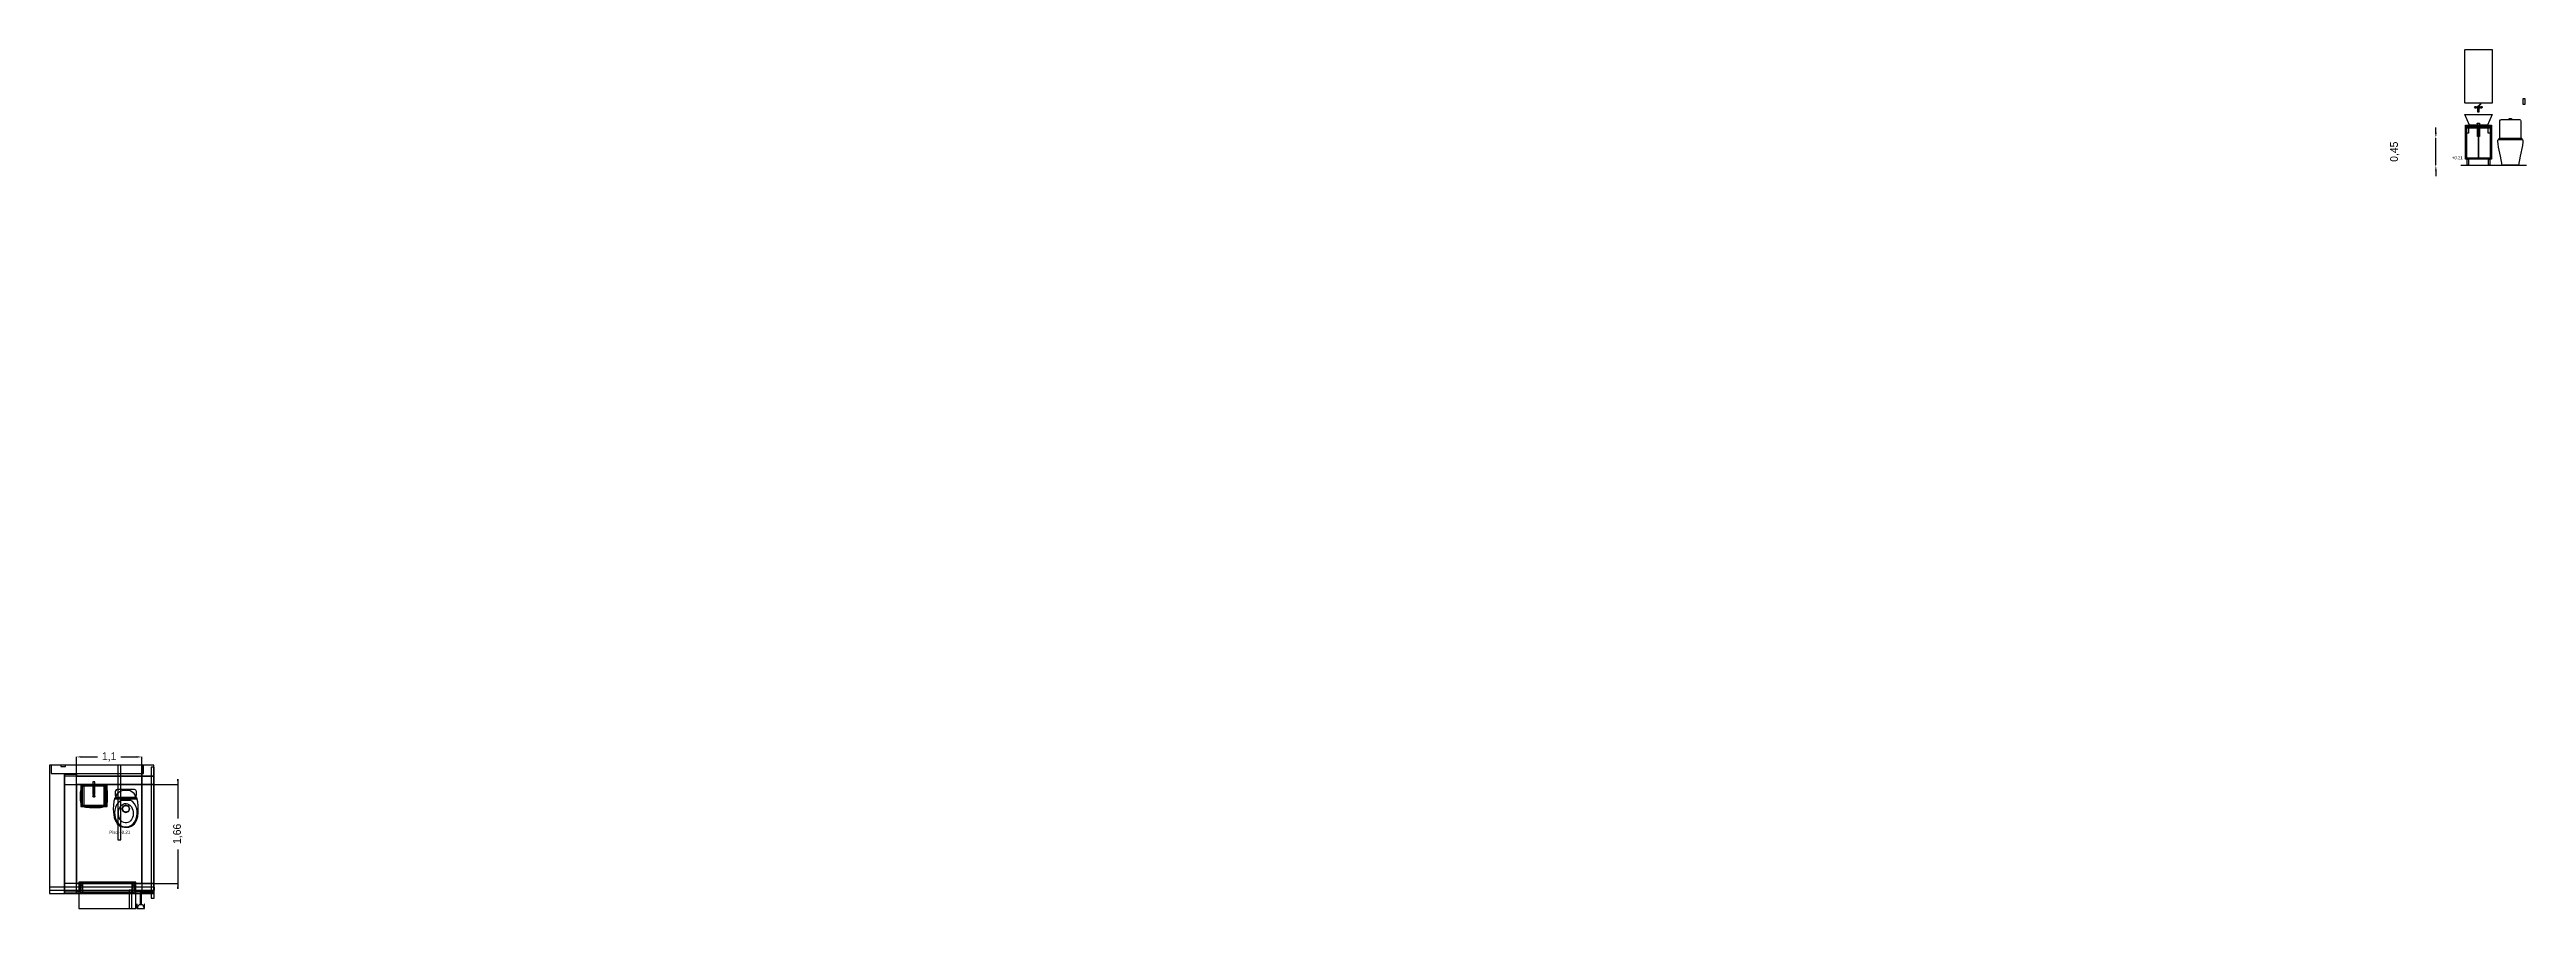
# Model space of a CAD drawing. Header units: metres. Extents: x 738 to 942, y -12 to 4.
# Drawn here: x 900.25 to 941.8, y -12.25 to 2.15 of the extents above; entities that cross this region are included whole.
import ezdxf

# ---------------------------------------------------------------- set-up
doc = ezdxf.new("R2010")
doc.units = ezdxf.units.M
for name, color, linetype in [('CORTE', 7, 'Continuous'), ('COTAS', 4, 'Continuous'), ('TEXTOS', 7, 'Continuous'), ('VISTA', 8, 'Continuous')]:
    doc.layers.add(name, color=color, linetype=linetype)
doc.dimstyles.get("Standard").update_dxf_attribs({"dimtxt": 2.5, "dimasz": 2.5, "dimexe": 1.25, "dimexo": 0.625, "dimtad": 1, "dimcen": 2.5, "dimazin": 3, "dimtfac": 1, "dimtmove": 0, "dimatfit": 3})

msp = doc.modelspace()

# ---------------------------------------------------------------- texts
at = {"layer": 'TEXTOS'}
for s, height, p in [('+0.21', 0.052, (940.55, 0.31)), ('Piso +0.21', 0.054, (901.25, -11))]:
    msp.add_text(s, height=height, dxfattribs=at).set_placement(p)

# ---------------------------------------------------------------- blocks, each defined once
blk = doc.blocks.new('_CLOSEDFILLED')
at = {"color": 0, "linetype": 'BYBLOCK'}
blk.add_solid([(-1, 0.16), (0, 0), (-1, -0.16)], dxfattribs=at)
blk = doc.blocks.new('*D8')
for p, q in [((900.7, -10.17), (900.7, -9.71)), ((900.79, -9.71), (901.055, -9.71)), ((901.445, -9.71), (901.71, -9.71)), ((901.8, -10.17), (901.8, -9.71))]:
    blk.add_line(p, q)
at = {"layer": 'Defpoints'}
for p in [(900.7, -9.71), (900.7, -10.17), (901.8, -10.17)]:
    blk.add_point(p, dxfattribs=at)
at = {"layer": 'COTAS', "xscale": 0.09, "yscale": 0.09, "rotation": 180}
blk.add_blockref('_CLOSEDFILLED', (900.7, -9.71), dxfattribs=at)
at = {"layer": 'COTAS', "xscale": 0.09, "yscale": 0.09}
blk.add_blockref('_CLOSEDFILLED', (901.8, -9.71), dxfattribs=at)
at = {"layer": 'COTAS', "insert": (901.25, -9.71), "char_height": 0.13, "attachment_point": 5}
blk.add_mtext('1,1', dxfattribs=at)
blk = doc.blocks.new('*D9')
for p, q in [((901.8, -10.17), (902.4, -10.17)), ((902.4, -10.08), (902.4, -10.74)), ((902.4, -11.26), (902.4, -11.92)), ((901.8, -11.83), (902.4, -11.83))]:
    blk.add_line(p, q)
at = {"layer": 'Defpoints'}
for p in [(901.8, -10.17), (902.4, -10.17), (901.8, -11.83)]:
    blk.add_point(p, dxfattribs=at)
at = {"layer": 'COTAS', "xscale": 0.09, "yscale": 0.09}
for p, rotation in [((902.4, -10.17), 270), ((902.4, -11.83), 90)]:
    blk.add_blockref('_CLOSEDFILLED', p, dxfattribs=dict(at, rotation=rotation))
at = {"layer": 'COTAS', "insert": (902.4, -11), "char_height": 0.13, "attachment_point": 5, "rotation": 90}
blk.add_mtext('1,66', dxfattribs=at)
blk = doc.blocks.new('*D10')
for p, q in [((940.28, 0.755), (940.28, 0.845)), ((940.28, 0.665), (940.28, 0.665)), ((940.28, 0.21), (940.28, 0.665)), ((940.28, 0.21), (940.28, 0.21)), ((940.28, 0.12), (940.28, 0.03))]:
    blk.add_line(p, q)
at = {"layer": 'Defpoints'}
for p in [(940.28, 0.665), (940.28, 0.21), (940.28, 0.21)]:
    blk.add_point(p, dxfattribs=at)
at = {"layer": 'COTAS', "xscale": 0.09, "yscale": 0.09}
for p, rotation in [((940.28, 0.665), 270), ((940.28, 0.21), 90)]:
    blk.add_blockref('_CLOSEDFILLED', p, dxfattribs=dict(at, rotation=rotation))
at = {"layer": 'COTAS', "insert": (939.59, 0.437), "char_height": 0.13, "attachment_point": 5, "rotation": 90}
blk.add_mtext('0,45', dxfattribs=at)

# ---------------------------------------------------------------- dimensions: what is measured, and where the dimension line sits
at = {"layer": 'COTAS'}
for base, p1, p2, picture, middle in [((940.28, 0.21), (940.28, 0.21), (940.28, 0.66499996), '*D10', (939.59, 0.43749998)), ((902.4, -10.17), (901.8, -10.17), (901.8, -11.83), '*D9', (902.4, -11))]:
    dim = msp.add_linear_dim(base=base, p1=p1, p2=p2, angle=90, dimstyle='Standard', override={"dimtxt": 0.13, "dimasz": 0.09}, dxfattribs=at)
    dim.commit()
    dim.dimension.update_dxf_attribs({"geometry": picture, "text_midpoint": middle})
dim = msp.add_linear_dim(base=(900.7, -9.71), p1=(900.7, -10.17), p2=(901.8, -10.17), dimstyle='Standard', override={"dimtxt": 0.13, "dimasz": 0.09}, dxfattribs=at)
dim.commit()
dim.dimension.update_dxf_attribs({"geometry": '*D8', "text_midpoint": (901.25, -9.71)})

# ---------------------------------------------------------------- linework, layer by layer
at = {"layer": 'CORTE'}
for p, q in [((901.8, -9.85), (901.8, -11.996)), ((902, -11.996), (902, -9.85)), ((901.8, -11.997), (901.8, -11.996)), ((901.8, -11.997), (901.801, -11.998)), ((901.801, -11.998), (901.801, -11.998)), ((901.801, -11.998), (901.801, -11.999)), ((901.802, -11.999), (901.801, -11.999)), ((901.802, -11.999), (901.802, -11.999)), ((901.803, -12), (901.802, -11.999)), ((901.804, -12), (901.803, -12)), ((901.919, -12), (901.804, -12)), ((901.995, -12), (901.919, -12)), ((901.997, -12), (901.995, -12)), ((901.998, -11.999), (901.997, -12)), ((901.998, -11.999), (901.998, -11.999)), ((901.999, -11.999), (901.998, -11.999)), ((901.999, -11.998), (902, -11.997)), ((901.999, -11.998), (901.999, -11.998)), ((901.999, -11.999), (901.999, -11.998)), ((902, -11.996), (902, -11.997))]:
    msp.add_line(p, q, dxfattribs=at)
for points in [[(900.501, -10.002), (900.501, -10.002), (900.5, -10.003), (900.5, -10.005), (900.5, -11.077), (900.5, -11.996), (900.5, -11.997), (900.501, -11.998), (900.501, -11.998), (900.501, -11.999), (900.502, -11.999), (900.502, -11.999), (900.503, -12), (900.504, -12), (900.607, -12), (900.696, -12), (900.697, -12), (900.698, -11.999), (900.698, -11.999), (900.699, -11.999), (900.699, -11.998), (900.699, -11.998), (900.7, -11.997), (900.7, -11.996), (900.7, -11.077), (900.7, -10.005), (900.7, -10.003), (900.699, -10.002), (900.699, -10.002), (900.699, -10.001), (900.698, -10.001), (900.698, -10.001), (900.697, -10), (900.696, -10), (900.607, -10), (900.504, -10), (900.503, -10), (900.502, -10.001), (900.502, -10.001), (900.501, -10.001), (900.501, -10.002)], [(900.501, -11.832), (900.501, -11.832), (900.5, -11.833), (900.5, -11.834), (900.5, -11.905), (900.5, -11.966), (900.5, -11.967), (900.501, -11.968), (900.501, -11.968), (900.501, -11.969), (900.502, -11.969), (900.502, -11.969), (900.503, -11.97), (900.504, -11.97), (900.645, -11.97), (900.765, -11.97), (900.767, -11.97), (900.768, -11.969), (900.768, -11.969), (900.769, -11.969), (900.769, -11.968), (900.769, -11.968), (900.77, -11.967), (900.77, -11.966), (900.77, -11.905), (900.77, -11.834), (900.77, -11.833), (900.769, -11.832), (900.769, -11.832), (900.769, -11.831), (900.768, -11.831), (900.768, -11.831), (900.767, -11.83), (900.765, -11.83), (900.645, -11.83), (900.504, -11.83), (900.503, -11.83), (900.502, -11.831), (900.502, -11.831), (900.501, -11.831), (900.501, -11.832)], [(901.671, -11.832), (901.671, -11.832), (901.67, -11.833), (901.67, -11.834), (901.67, -11.905), (901.67, -11.966), (901.67, -11.967), (901.671, -11.968), (901.671, -11.968), (901.671, -11.969), (901.672, -11.969), (901.672, -11.969), (901.673, -11.97), (901.674, -11.97), (901.847, -11.97), (901.995, -11.97), (901.997, -11.97), (901.998, -11.969), (901.998, -11.969), (901.999, -11.969), (901.999, -11.968), (901.999, -11.968), (902, -11.967), (902, -11.966), (902, -11.905), (902, -11.834), (902, -11.833), (901.999, -11.832), (901.999, -11.832), (901.999, -11.831), (901.998, -11.831), (901.998, -11.831), (901.997, -11.83), (901.995, -11.83), (901.847, -11.83), (901.674, -11.83), (901.673, -11.83), (901.672, -11.831), (901.672, -11.831), (901.671, -11.831), (901.671, -11.832)]]:
    msp.add_lwpolyline(points, close=True, dxfattribs=at)
at = {"layer": 'VISTA'}
msp.add_line((940.7, 0.21), (941.8, 0.21), dxfattribs=at)
for points in [[(940.766, 2.148), (940.769, 2.15), (941.223, 2.149), (941.225, 2.145), (941.224, 1.252), (941.221, 1.25), (940.769, 1.25), (940.765, 1.255), (940.766, 2.148)], [(941.745, 1.328), (941.747, 1.33), (941.773, 1.33), (941.775, 1.328), (941.775, 1.232), (941.773, 1.23), (941.746, 1.23), (941.745, 1.328)], [(940.797, 1.06), (941.225, 1.06), (941.145, 0.88), (940.845, 0.88), (940.765, 1.06), (940.797, 1.06)], [(941.215, 0.88), (941.215, 0.862), (940.775, 0.862), (940.775, 0.88), (941.215, 0.88)], [(940.793, 0.862), (940.793, 0.31), (940.775, 0.31), (940.775, 0.862), (940.793, 0.862)], [(940.993, 0.84), (940.993, 0.328), (940.775, 0.328), (940.775, 0.84), (940.993, 0.84)], [(940.793, 0.328), (940.793, 0.862), (941.197, 0.862), (941.197, 0.328), (940.793, 0.328)], [(940.83, 0.86), (940.83, 0.75), (940.8, 0.75), (940.8, 0.86), (940.83, 0.86)], [(940.83, 0.836), (940.83, 0.83), (940.8, 0.83), (940.8, 0.836), (940.83, 0.836)], [(940.958, 1.188), (940.959, 1.176), (940.952, 1.167), (940.941, 1.166), (940.932, 1.173), (940.931, 1.184), (940.938, 1.193), (940.949, 1.194), (940.958, 1.188)], [(940.95, 1.183), (940.951, 1.178), (940.948, 1.175), (940.943, 1.174), (940.94, 1.177), (940.939, 1.182), (940.942, 1.185), (940.947, 1.186), (940.95, 1.183)], [(940.945, 1.188), (940.995, 1.188), (940.995, 1.172), (940.945, 1.173), (940.945, 1.188)], [(941.007, 1.201), (941.016, 1.192), (941.019, 1.18), (941.018, 1.174), (941.012, 1.163), (941.007, 1.159), (940.995, 1.156), (940.989, 1.157), (940.978, 1.163), (940.974, 1.168), (940.971, 1.18), (940.972, 1.186), (940.974, 1.192), (940.983, 1.201), (940.995, 1.204), (941.007, 1.201)], [(941.015, 0.918), (941.015, 0.913), (940.975, 0.913), (940.975, 0.918), (941.015, 0.918)], [(941.011, 0.916), (941.011, 0.695), (940.979, 0.695), (940.979, 0.916), (941.011, 0.916)], [(940.987, 1.182), (940.991, 1.187), (940.997, 1.188), (941.001, 1.186), (941.003, 1.18), (941.003, 1.1), (940.987, 1.1), (940.987, 1.182)], [(940.992, 1.203), (941.027, 1.238), (941.031, 1.237), (941.033, 1.232), (940.997, 1.197), (940.992, 1.203)], [(940.995, 1.188), (941.045, 1.188), (941.045, 1.172), (940.995, 1.173), (940.995, 1.188)], [(941.215, 0.84), (941.215, 0.328), (940.997, 0.328), (940.997, 0.84), (941.215, 0.84)], [(941.058, 1.188), (941.059, 1.176), (941.053, 1.167), (941.041, 1.166), (941.032, 1.173), (941.031, 1.184), (941.038, 1.193), (941.049, 1.194), (941.058, 1.188)], [(941.05, 1.183), (941.051, 1.178), (941.048, 1.175), (941.043, 1.174), (941.04, 1.177), (941.039, 1.182), (941.042, 1.185), (941.047, 1.186), (941.05, 1.183)], [(941.19, 0.86), (941.19, 0.75), (941.16, 0.75), (941.16, 0.86), (941.19, 0.86)], [(941.19, 0.836), (941.19, 0.83), (941.16, 0.83), (941.16, 0.836), (941.19, 0.836)], [(941.215, 0.862), (941.215, 0.31), (941.197, 0.31), (941.197, 0.862), (941.215, 0.862)], [(941.351, 0.94), (941.355, 0.955), (941.367, 0.972), (941.381, 0.979), (941.391, 0.98), (941.668, 0.98), (941.688, 0.975), (941.7, 0.964), (941.705, 0.955), (941.708, 0.94), (941.708, 0.685), (941.705, 0.67), (941.693, 0.653), (941.679, 0.646), (941.668, 0.645), (941.386, 0.645), (941.376, 0.648), (941.363, 0.657), (941.355, 0.67), (941.351, 0.685), (941.351, 0.94)], [(941.55, 0.994), (941.55, 0.982), (941.51, 0.982), (941.51, 0.994), (941.55, 0.994)], [(940.98, 0.764), (940.987, 0.774), (940.999, 0.775), (941.009, 0.768), (941.01, 0.756), (941.003, 0.746), (940.991, 0.745), (940.981, 0.752), (940.98, 0.764)], [(940.983, 0.753), (940.991, 0.746), (941.002, 0.748), (941.009, 0.756), (941.007, 0.767), (940.999, 0.774), (940.988, 0.772), (940.981, 0.764), (940.983, 0.753)], [(940.988, 0.748), (940.999, 0.746), (941.007, 0.753), (941.009, 0.764), (941.002, 0.772), (940.991, 0.774), (940.983, 0.767), (940.981, 0.756), (940.988, 0.748)], [(941.32, 0.61), (941.32, 0.633), (941.323, 0.64), (941.738, 0.639), (941.74, 0.631), (941.74, 0.601), (941.733, 0.543), (941.693, 0.362), (941.667, 0.21), (941.393, 0.21), (941.367, 0.362), (941.333, 0.515), (941.323, 0.572), (941.32, 0.61)], [(941.34, 0.644), (941.34, 0.661), (941.343, 0.665), (941.715, 0.665), (941.719, 0.664), (941.72, 0.66), (941.72, 0.644), (941.34, 0.644)], [(941.655, 0.661), (941.655, 0.661), (941.655, 0.661), (941.655, 0.661)], [(941.7, 0.665), (941.7, 0.665), (941.7, 0.665), (941.7, 0.665)], [(941.197, 0.328), (941.197, 0.31), (940.793, 0.31), (940.793, 0.328), (941.197, 0.328)], [(940.827, 0.31), (940.827, 0.21), (940.803, 0.21), (940.803, 0.31), (940.827, 0.31)], [(940.827, 0.31), (940.827, 0.21), (940.803, 0.21), (940.803, 0.31), (940.827, 0.31)], [(941.188, 0.31), (941.188, 0.21), (941.163, 0.21), (941.163, 0.31), (941.188, 0.31)], [(941.188, 0.31), (941.188, 0.21), (941.163, 0.21), (941.163, 0.31), (941.188, 0.31)], [(900.5, -12), (900.5, -10), (900.7, -10), (900.7, -10.03), (902, -10.03), (902, -9.85), (900.25, -9.85), (900.25, -12), (900.5, -12)], [(900.275, -9.985), (900.277, -9.989), (901.82, -9.99), (901.824, -9.988), (901.824, -9.85), (900.275, -9.85), (900.275, -9.985)], [(900.44, -9.868), (900.44, -9.869), (900.44, -9.869), (900.44, -9.869), (900.44, -9.87), (900.441, -9.87), (900.441, -9.87), (900.442, -9.87), (900.442, -9.87), (900.504, -9.87), (900.518, -9.87), (900.519, -9.87), (900.519, -9.87), (900.519, -9.87), (900.52, -9.87), (900.52, -9.869), (900.52, -9.869), (900.52, -9.869), (900.52, -9.868), (900.52, -9.85), (900.44, -9.85), (900.44, -9.868)], [(901.395, -11.1), (901.445, -11.1), (901.445, -9.85), (901.395, -9.85), (901.395, -11.1)], [(901.955, -9.88), (901.955, -12.08), (902.005, -12.08), (902.005, -9.88), (901.955, -9.88)], [(900.501, -10.032), (900.501, -10.032), (900.5, -10.033), (900.5, -10.034), (900.5, -10.105), (900.5, -10.166), (900.5, -10.167), (900.501, -10.168), (900.501, -10.168), (900.501, -10.169), (900.502, -10.169), (900.502, -10.169), (900.503, -10.17), (900.504, -10.17), (901.308, -10.17), (901.995, -10.17), (901.997, -10.17), (901.998, -10.169), (901.998, -10.169), (901.999, -10.169), (901.999, -10.168), (901.999, -10.168), (902, -10.167), (902, -10.166), (902, -10.105), (902, -10.034), (902, -10.033), (901.999, -10.032), (901.999, -10.032), (901.999, -10.031), (901.998, -10.031), (901.998, -10.031), (901.997, -10.03), (901.995, -10.03), (901.308, -10.03), (900.504, -10.03), (900.503, -10.03), (900.502, -10.031), (900.502, -10.031), (900.501, -10.031), (900.501, -10.032)], [(900.7, -11.83), (901.8, -11.83), (901.8, -10.17), (900.7, -10.17), (900.7, -11.83)], [(900.7, -11.83), (901.8, -11.83), (901.8, -10.17), (900.7, -10.17), (900.7, -11.83)], [(900.7, -11.83), (901.8, -11.83), (901.8, -10.17), (900.7, -10.17), (900.7, -11.83)], [(900.775, -10.258), (900.769, -10.28), (900.766, -10.308), (900.766, -10.432), (900.769, -10.46), (900.775, -10.482), (900.782, -10.5), (900.792, -10.515), (900.805, -10.527), (900.82, -10.537), (900.838, -10.546), (900.859, -10.552), (900.92, -10.559), (901.07, -10.559), (901.104, -10.556), (901.131, -10.552), (901.152, -10.546), (901.17, -10.537), (901.185, -10.527), (901.198, -10.515), (901.208, -10.5), (901.215, -10.482), (901.221, -10.46), (901.224, -10.432), (901.224, -10.308), (901.221, -10.28), (901.215, -10.258), (901.208, -10.24), (901.198, -10.225), (901.185, -10.213), (901.17, -10.203), (901.152, -10.194), (901.131, -10.188), (901.07, -10.181), (900.92, -10.181), (900.886, -10.184), (900.859, -10.188), (900.838, -10.194), (900.82, -10.203), (900.805, -10.213), (900.792, -10.225), (900.782, -10.24), (900.775, -10.258)], [(900.775, -10.522), (900.793, -10.522), (900.793, -10.18), (900.775, -10.18), (900.775, -10.522)], [(900.775, -10.18), (900.775, -10.54), (901.215, -10.54), (901.215, -10.18), (900.775, -10.18)], [(900.793, -10.54), (901.197, -10.54), (901.197, -10.18), (900.793, -10.18), (900.793, -10.54)], [(901.197, -10.192), (901.197, -10.18), (900.793, -10.18), (900.793, -10.192), (901.197, -10.192)], [(900.8, -10.52), (900.83, -10.52), (900.83, -10.17), (900.8, -10.17), (900.8, -10.52)], [(900.943, -10.238), (900.943, -10.238), (900.943, -10.238), (900.943, -10.238)], [(901.011, -10.339), (901.011, -10.13), (900.979, -10.13), (900.979, -10.339), (901.011, -10.339)], [(900.979, -10.37), (900.984, -10.359), (900.995, -10.354), (901.006, -10.359), (901.011, -10.37), (901.006, -10.381), (900.995, -10.386), (900.983, -10.381), (900.979, -10.37)], [(900.98, -10.366), (900.987, -10.356), (900.999, -10.355), (901.009, -10.362), (901.01, -10.374), (901.003, -10.384), (900.991, -10.385), (900.981, -10.378), (900.98, -10.366)], [(901.008, -10.17), (900.982, -10.17), (900.982, -10.24), (901.008, -10.24), (901.008, -10.17)], [(900.987, -10.372), (900.991, -10.377), (900.997, -10.378), (901.001, -10.376), (901.003, -10.37), (901.003, -10.24), (900.987, -10.24), (900.987, -10.372)], [(900.997, -10.197), (900.993, -10.203), (900.994, -10.204), (900.996, -10.205), (900.997, -10.205), (900.999, -10.204), (901, -10.204), (901, -10.203), (901.001, -10.202), (901.001, -10.201), (901, -10.2), (900.999, -10.199), (900.998, -10.197), (900.997, -10.197)], [(901.002, -10.296), (901.002, -10.296), (901.002, -10.296), (901.002, -10.296)], [(901.003, -10.369), (901.003, -10.369), (901.003, -10.369), (901.003, -10.369)], [(901.16, -10.52), (901.19, -10.52), (901.19, -10.17), (901.16, -10.17), (901.16, -10.52)], [(901.197, -10.522), (901.215, -10.522), (901.215, -10.18), (901.197, -10.18), (901.197, -10.522)], [(901.32, -10.58), (901.322, -10.635), (901.326, -10.678), (901.336, -10.726), (901.347, -10.76), (901.365, -10.798), (901.387, -10.829), (901.408, -10.85), (901.437, -10.87), (901.47, -10.883), (901.509, -10.889), (901.551, -10.889), (901.582, -10.885), (901.617, -10.873), (901.647, -10.854), (901.673, -10.829), (901.691, -10.804), (901.706, -10.776), (901.719, -10.744), (901.729, -10.708), (901.738, -10.635), (901.739, -10.537), (901.73, -10.462), (901.713, -10.4), (901.702, -10.377), (901.686, -10.349), (901.668, -10.325), (901.652, -10.31), (901.629, -10.294), (901.603, -10.281), (901.575, -10.274), (901.551, -10.271), (901.509, -10.271), (901.478, -10.275), (901.45, -10.284), (901.425, -10.297), (901.408, -10.31), (901.387, -10.331), (901.369, -10.356), (901.354, -10.384), (901.341, -10.416), (901.331, -10.452), (901.322, -10.525), (901.32, -10.58)], [(901.355, -10.36), (901.363, -10.373), (901.376, -10.382), (901.386, -10.384), (901.674, -10.384), (901.693, -10.376), (901.705, -10.36), (901.708, -10.345), (901.708, -10.289), (901.705, -10.279), (901.697, -10.266), (901.688, -10.26), (901.674, -10.255), (901.386, -10.255), (901.367, -10.263), (901.355, -10.279), (901.351, -10.295), (901.351, -10.345), (901.355, -10.36)], [(901.36, -10.364), (901.36, -10.364), (901.36, -10.364), (901.36, -10.364)], [(901.365, -10.366), (901.365, -10.366), (901.365, -10.366), (901.365, -10.366)], [(901.367, -10.367), (901.367, -10.367), (901.367, -10.367), (901.367, -10.367)], [(901.377, -10.275), (901.377, -10.275), (901.377, -10.275), (901.377, -10.275)], [(901.688, -10.359), (901.688, -10.359), (901.688, -10.359), (901.688, -10.359)], [(901.7, -10.275), (901.7, -10.275), (901.7, -10.275), (901.7, -10.275)], [(901.7, -10.364), (901.7, -10.364), (901.7, -10.364), (901.7, -10.364)], [(901.8, -11.83), (902, -11.83), (902, -10.17), (901.8, -10.17), (901.8, -11.83)], [(900.775, -10.54), (900.993, -10.54), (900.993, -10.522), (900.775, -10.522), (900.775, -10.54)], [(900.997, -10.54), (901.215, -10.54), (901.215, -10.522), (900.997, -10.522), (900.997, -10.54)], [(901.343, -10.4), (901.34, -10.403), (901.34, -10.411), (901.343, -10.414), (901.717, -10.414), (901.72, -10.411), (901.72, -10.403), (901.717, -10.4), (901.343, -10.4)], [(901.34, -10.641), (901.343, -10.687), (901.35, -10.724), (901.362, -10.76), (901.383, -10.798), (901.405, -10.825), (901.435, -10.852), (901.463, -10.869), (901.499, -10.881), (901.53, -10.884), (901.561, -10.881), (901.591, -10.871), (901.625, -10.852), (901.651, -10.83), (901.673, -10.804), (901.695, -10.766), (901.71, -10.724), (901.719, -10.672), (901.719, -10.626), (901.712, -10.581), (901.698, -10.538), (901.673, -10.494), (901.646, -10.462), (901.614, -10.439), (901.446, -10.439), (901.44, -10.442), (901.405, -10.472), (901.376, -10.512), (901.354, -10.559), (901.344, -10.603), (901.34, -10.641)], [(901.398, -10.762), (901.398, -10.762), (901.398, -10.762), (901.398, -10.762)], [(901.402, -10.767), (901.402, -10.767), (901.402, -10.767), (901.402, -10.767)], [(901.494, -10.809), (901.471, -10.797), (901.451, -10.779), (901.433, -10.757), (901.42, -10.73), (901.41, -10.701), (901.406, -10.675), (901.405, -10.643), (901.409, -10.612), (901.418, -10.582), (901.431, -10.555), (901.445, -10.535), (901.464, -10.516), (901.486, -10.502), (901.51, -10.493), (901.534, -10.491), (901.558, -10.496), (901.582, -10.506), (901.603, -10.522), (901.624, -10.547), (901.638, -10.573), (901.648, -10.602), (901.654, -10.633), (901.655, -10.664), (901.651, -10.696), (901.642, -10.726), (901.627, -10.757), (901.609, -10.779), (901.589, -10.797), (901.566, -10.809), (901.542, -10.816), (901.518, -10.816), (901.494, -10.809)], [(901.419, -10.511), (901.419, -10.511), (901.419, -10.511), (901.419, -10.511)], [(901.447, -10.482), (901.447, -10.482), (901.447, -10.482), (901.447, -10.482)], [(901.5, -10.528), (901.514, -10.522), (901.53, -10.52), (901.546, -10.522), (901.56, -10.528), (901.572, -10.538), (901.582, -10.55), (901.588, -10.564), (901.59, -10.58), (901.588, -10.596), (901.582, -10.61), (901.572, -10.622), (901.56, -10.632), (901.546, -10.638), (901.53, -10.64), (901.514, -10.638), (901.5, -10.632), (901.488, -10.622), (901.478, -10.61), (901.472, -10.596), (901.47, -10.58), (901.472, -10.564), (901.478, -10.55), (901.488, -10.538), (901.5, -10.528)], [(901.5, -10.528), (901.514, -10.522), (901.53, -10.52), (901.546, -10.522), (901.56, -10.528), (901.572, -10.538), (901.582, -10.55), (901.588, -10.564), (901.59, -10.58), (901.588, -10.596), (901.582, -10.61), (901.572, -10.622), (901.56, -10.632), (901.546, -10.638), (901.53, -10.64), (901.514, -10.638), (901.5, -10.632), (901.488, -10.622), (901.478, -10.61), (901.472, -10.596), (901.47, -10.58), (901.472, -10.564), (901.478, -10.55), (901.488, -10.538), (901.5, -10.528)], [(901.5, -10.528), (901.514, -10.522), (901.53, -10.52), (901.546, -10.522), (901.56, -10.528), (901.572, -10.538), (901.582, -10.55), (901.588, -10.564), (901.59, -10.58), (901.588, -10.596), (901.582, -10.61), (901.572, -10.622), (901.56, -10.632), (901.546, -10.638), (901.53, -10.64), (901.514, -10.638), (901.5, -10.632), (901.488, -10.622), (901.478, -10.61), (901.472, -10.596), (901.47, -10.58), (901.472, -10.564), (901.478, -10.55), (901.488, -10.538), (901.5, -10.528)], [(901.514, -10.638), (901.53, -10.64), (901.546, -10.638), (901.56, -10.632), (901.572, -10.622), (901.582, -10.61), (901.588, -10.596), (901.59, -10.58), (901.588, -10.564), (901.582, -10.55), (901.572, -10.538), (901.56, -10.528), (901.546, -10.522), (901.53, -10.52), (901.514, -10.522), (901.5, -10.528), (901.488, -10.538), (901.478, -10.55), (901.472, -10.564), (901.47, -10.58), (901.472, -10.596), (901.478, -10.61), (901.488, -10.622), (901.5, -10.632), (901.514, -10.638)], [(901.482, -10.607), (901.477, -10.594), (901.475, -10.58), (901.477, -10.566), (901.482, -10.553), (901.491, -10.541), (901.503, -10.532), (901.516, -10.527), (901.53, -10.525), (901.544, -10.527), (901.558, -10.532), (901.569, -10.541), (901.578, -10.553), (901.583, -10.566), (901.585, -10.58), (901.583, -10.594), (901.578, -10.607), (901.569, -10.619), (901.558, -10.628), (901.544, -10.633), (901.53, -10.635), (901.516, -10.633), (901.503, -10.628), (901.491, -10.619), (901.482, -10.607)], [(901.676, -10.727), (901.676, -10.727), (901.676, -10.727), (901.676, -10.727)], [(901.535, -10.841), (901.535, -10.841), (901.535, -10.841), (901.535, -10.841)], [(901.542, -10.816), (901.542, -10.816), (901.542, -10.816), (901.542, -10.816)], [(900.25, -11.895), (900.25, -11.945), (902.01, -11.945), (902.01, -11.895), (900.25, -11.895)], [(900.77, -11.83), (900.77, -11.97), (900.7, -11.97), (900.7, -12), (902, -12), (902, -11.97), (901.67, -11.97), (901.67, -11.83), (901.635, -11.83), (901.635, -11.975), (900.805, -11.975), (900.805, -11.83), (900.77, -11.83)], [(900.741, -12.25), (901.7, -12.25), (901.699, -11.812), (901.696, -11.81), (900.742, -11.811), (900.74, -11.814), (900.741, -12.25)], [(900.742, -11.812), (900.741, -11.812), (900.741, -11.811), (900.742, -11.812)], [(900.765, -11.866), (900.765, -11.866), (900.765, -11.866), (900.765, -11.867), (900.765, -11.926), (900.765, -11.973), (900.765, -11.974), (900.765, -11.974), (900.765, -11.974), (900.765, -11.975), (900.766, -11.975), (900.766, -11.975), (900.766, -11.975), (900.767, -11.975), (900.787, -11.975), (900.803, -11.975), (900.804, -11.975), (900.804, -11.975), (900.804, -11.975), (900.805, -11.975), (900.805, -11.974), (900.805, -11.974), (900.805, -11.974), (900.805, -11.973), (900.805, -11.926), (900.805, -11.867), (900.805, -11.866), (900.805, -11.866), (900.805, -11.866), (900.805, -11.865), (900.804, -11.865), (900.804, -11.865), (900.804, -11.865), (900.803, -11.865), (900.787, -11.865), (900.767, -11.865), (900.766, -11.865), (900.766, -11.865), (900.766, -11.865), (900.765, -11.865), (900.765, -11.866)], [(900.805, -11.975), (901.635, -11.975), (901.635, -11.83), (900.805, -11.83), (900.805, -11.975)], [(900.805, -11.975), (901.635, -11.975), (901.635, -11.83), (900.805, -11.83), (900.805, -11.975)], [(900.805, -11.975), (901.635, -11.975), (901.635, -11.83), (900.805, -11.83), (900.805, -11.975)], [(900.805, -11.975), (901.635, -11.975), (901.635, -11.83), (900.805, -11.83), (900.805, -11.975)], [(901.63, -11.946), (901.63, -11.945), (901.629, -11.944), (901.629, -11.944), (901.629, -11.944), (901.629, -11.943), (901.629, -11.943), (901.628, -11.943), (901.626, -11.942), (901.609, -11.942), (901.588, -11.942), (901.588, -11.943), (901.586, -11.943), (901.586, -11.943), (901.586, -11.944), (901.586, -11.944), (901.586, -11.944), (901.585, -11.945), (901.585, -11.946), (901.585, -12.25), (901.63, -12.25), (901.63, -11.946)], [(901.635, -11.866), (901.635, -11.866), (901.635, -11.866), (901.635, -11.867), (901.635, -11.926), (901.635, -11.973), (901.635, -11.974), (901.635, -11.974), (901.635, -11.974), (901.635, -11.975), (901.636, -11.975), (901.636, -11.975), (901.636, -11.975), (901.637, -11.975), (901.657, -11.975), (901.673, -11.975), (901.674, -11.975), (901.674, -11.975), (901.674, -11.975), (901.674, -11.975), (901.675, -11.974), (901.675, -11.974), (901.675, -11.974), (901.675, -11.973), (901.675, -11.926), (901.675, -11.867), (901.675, -11.866), (901.675, -11.866), (901.675, -11.866), (901.674, -11.865), (901.674, -11.865), (901.674, -11.865), (901.674, -11.865), (901.673, -11.865), (901.657, -11.865), (901.637, -11.865), (901.636, -11.865), (901.636, -11.865), (901.636, -11.865), (901.635, -11.865), (901.635, -11.866)], [(901.698, -11.812), (901.698, -11.811), (901.699, -11.811), (901.698, -11.812)], [(901.791, -12.184), (901.79, -11.995), (901.769, -11.996), (901.769, -12.185), (901.791, -12.184)], [(901.722, -12.18), (901.715, -12.181), (901.715, -12.25), (901.723, -12.25), (901.722, -12.18)], [(901.835, -12.24), (901.833, -12.226), (901.828, -12.213), (901.819, -12.201), (901.808, -12.192), (901.794, -12.187), (901.78, -12.185), (901.766, -12.187), (901.753, -12.192), (901.741, -12.201), (901.732, -12.213), (901.727, -12.226), (901.725, -12.24), (901.726, -12.25), (901.834, -12.25), (901.835, -12.24)], [(901.845, -12.18), (901.837, -12.181), (901.837, -12.25), (901.845, -12.25), (901.845, -12.18)]]:
    msp.add_lwpolyline(points, close=True, dxfattribs=at)

msp.set_redraw_order([(e.dxf.handle, doc.entitydb.next_handle()) for e in msp.query("TEXT MTEXT ATTDEF DIMENSION ARC_DIMENSION")])  # texts and dimensions are drawn at this point

doc.saveas('drawing.dxf')
